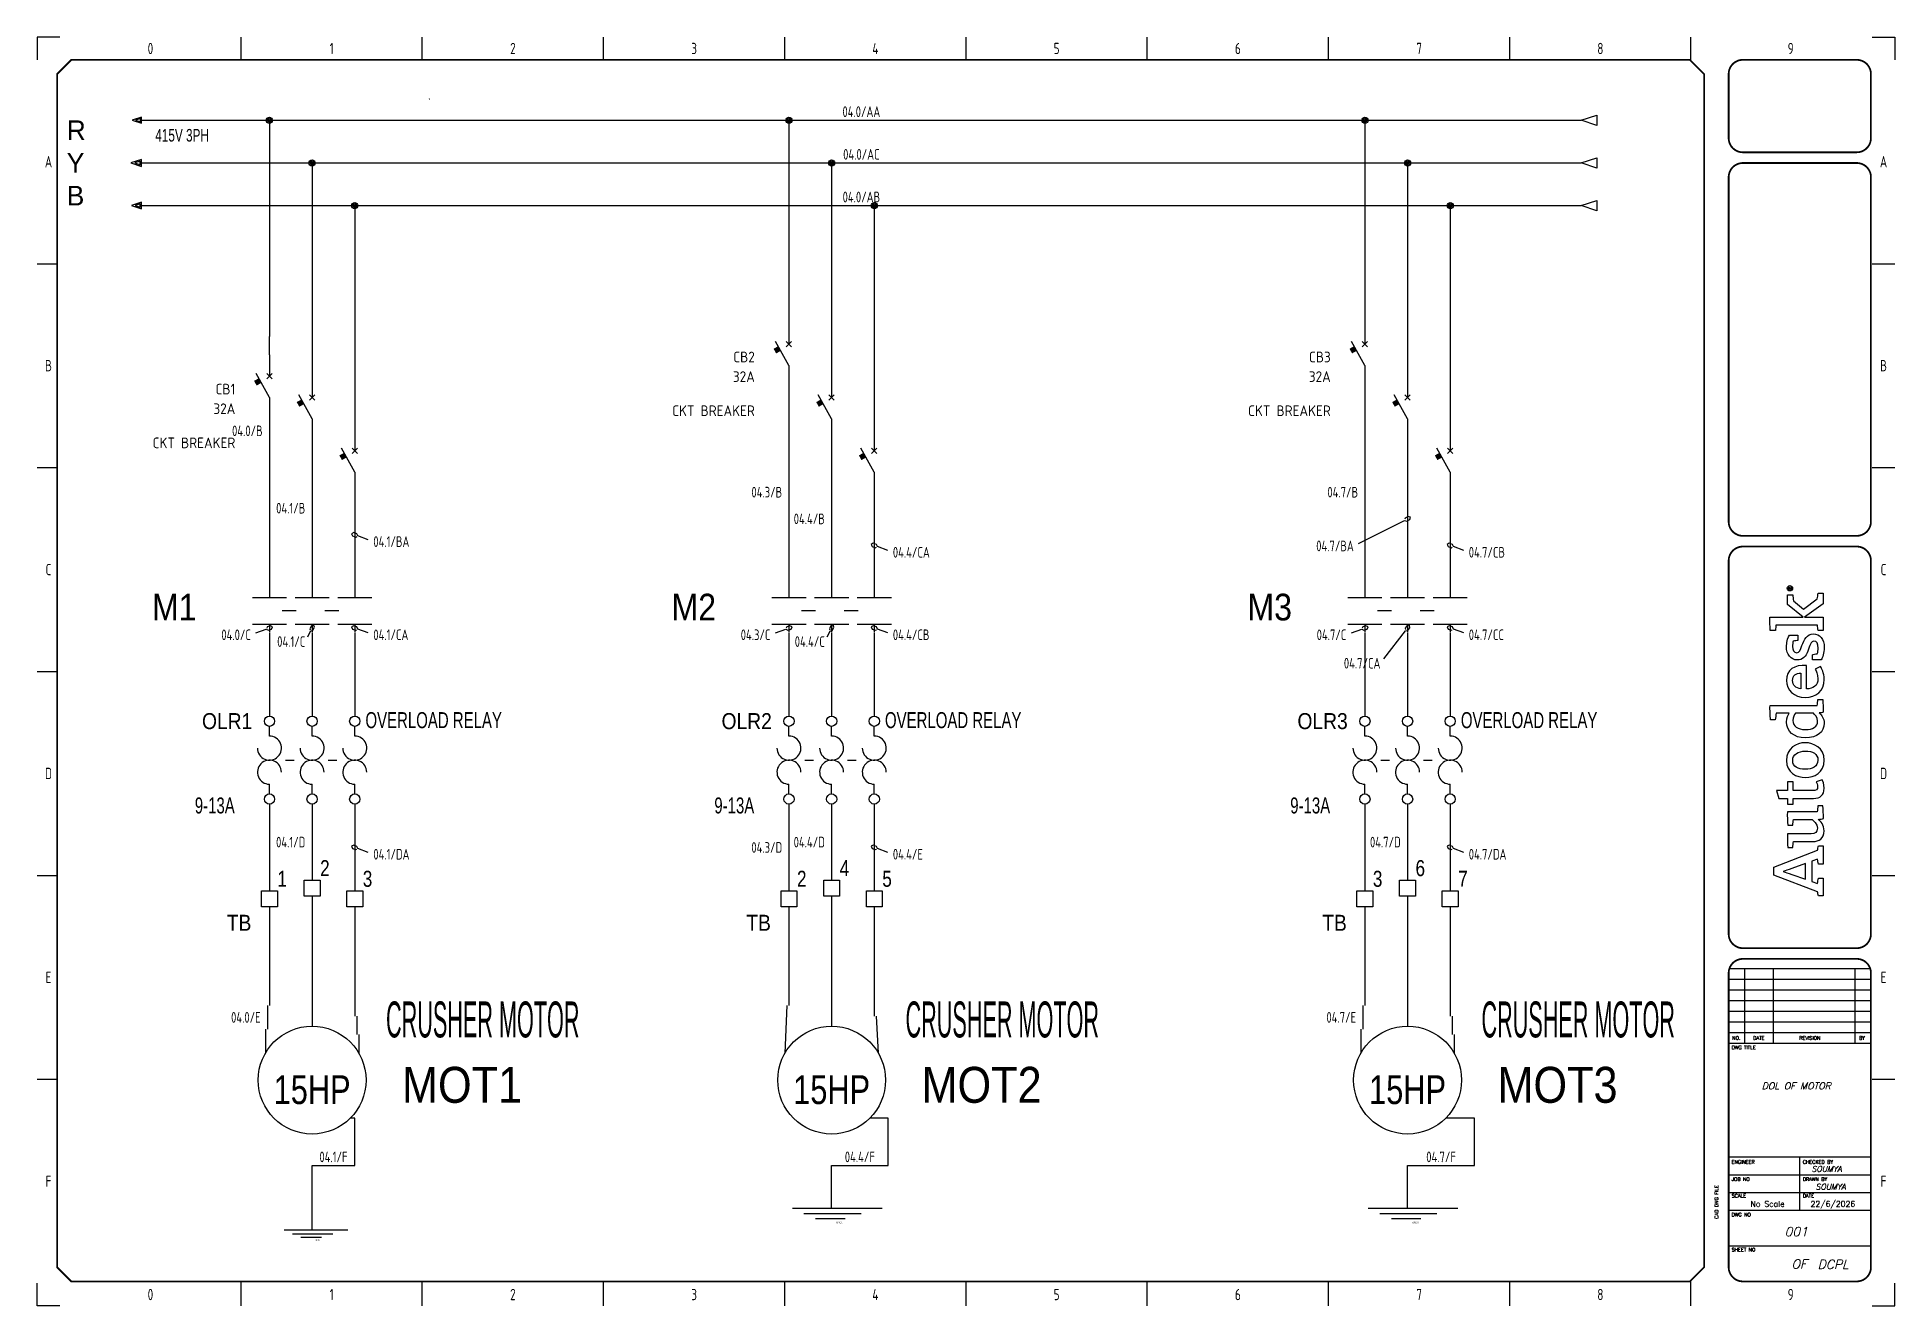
# Model space of a CAD drawing. Extents: x -7 to 429, y -3 to 294.
import ezdxf
from ezdxf.enums import TextEntityAlignment as Align

# ---------------------------------------------------------------- set-up
doc = ezdxf.new("R2010")
doc.units = 0
doc.header["$LTSCALE"] = 10
doc.linetypes.add('DASHED', pattern=[0.75, 0.5, -0.25])
for name, color, linetype in [('DESC', 7, 'Continuous'), ('LAYER_1', 160, 'Continuous'), ('LINK', 252, 'DASHED'), ('MISC', 4, 'Continuous'), ('RD_6_mm^', 5, 'Continuous'), ('SYMS', 7, 'Continuous'), ('TAGS', 4, 'Continuous'), ('TERMS', 3, 'Continuous'), ('TITLE', 7, 'Continuous'), ('Title blocks', 7, 'Continuous'), ('WH_2.5_mm^', 1, 'Continuous'), ('WIRENO', 3, 'Continuous'), ('WIRES', 2, 'Continuous'), ('WIRES1', 5, 'Continuous'), ('WIRES2', 1, 'Continuous')]:
    doc.layers.add(name, color=color, linetype=linetype)
doc.styles.add('ISO8', font='ISO8.shx', dxfattribs={"width": 0.8})
doc.styles.add('ITALIC', font='ITALIC')
doc.styles.add('SIMPLEX', font='simplex')
doc.styles.add('WD', font='txt')
doc.styles.add('WD_IEC', font='ISOCP2.shx', dxfattribs={"width": 0.9, "height": 4})

msp = doc.modelspace()

# ---------------------------------------------------------------- texts
at = {"insert": (0, 274.95), "char_height": 4.6, "attachment_point": 1}
msp.add_mtext_dynamic_manual_height_columns('R\\PY\\PB', width=23.0165, gutter_width=23.02, heights=[0], dxfattribs=at)

# ---------------------------------------------------------------- blocks, each defined once
blk = doc.blocks.new('AI9-BLK2')
at = {"layer": 'LAYER_1', "color": 7}
blk.add_circle((0, 0), 2.03, dxfattribs=at)
blk.add_open_spline([(1.7, 0), (1.7, -1), (1, -1.8), (0, -1.8), (-1, -1.8), (-1.7, -1), (-1.7, 0), (-1.7, 1), (-1, 1.8), (0, 1.8), (1, 1.8), (1.7, 1), (1.7, 0)], degree=3, knots=[0, 0, 0, 0, 1, 1, 1, 2, 2, 2, 3, 3, 3, 4, 4, 4, 4], dxfattribs=at)
blk = doc.blocks.new('AI9-BLK1')
at = {"layer": 'LAYER_1', "color": 7}
for points, knots in [([(0.7, -1.1), (0.7, -1.1), (0.2, -0.4), (0.2, -0.4), (0.1, -0.2), (0, -0.2), (-0.1, -0.1), (0.3, 0), (0.5, 0.2), (0.5, 0.5), (0.5, 0.8), (0.3, 1.1), (-0.2, 1.1), (-0.2, 1.1), (-0.8, 1.1), (-0.8, 1.1), (-0.8, 1.1), (-0.8, -1.1), (-0.8, -1.1), (-0.8, -1.1), (-0.5, -1.1), (-0.5, -1.1), (-0.5, -1.1), (-0.5, -0.1), (-0.5, -0.1), (-0.4, -0.1), (-0.3, -0.2), (-0.2, -0.3), (-0.2, -0.3), (0.3, -1.1), (0.3, -1.1), (0.3, -1.1), (0.7, -1.1), (0.7, -1.1)], [0, 0, 0, 0, 1, 1, 1, 2, 2, 2, 3, 3, 3, 4, 4, 4, 5, 5, 5, 6, 6, 6, 7, 7, 7, 8, 8, 8, 9, 9, 9, 10, 10, 10, 11, 11, 11, 11]), ([(0.2, 0.5), (0.2, 0.2), (-0.1, 0.1), (-0.3, 0.1), (-0.3, 0.1), (-0.5, 0.1), (-0.5, 0.1), (-0.5, 0.1), (-0.5, 0.8), (-0.5, 0.8), (-0.5, 0.8), (-0.2, 0.8), (-0.2, 0.8), (0.1, 0.8), (0.2, 0.7), (0.2, 0.5)], [0, 0, 0, 0, 1, 1, 1, 2, 2, 2, 3, 3, 3, 4, 4, 4, 5, 5, 5, 5])]:
    blk.add_open_spline(points, degree=3, knots=knots, dxfattribs=at)
blk = doc.blocks.new('LOGO')
for points, knots in [([(35.2, 4.3), (35.2, 4.3), (22.1, 38.1), (22.1, 38.1), (22.1, 38.1), (16.1, 38.1), (16.1, 38.1), (16.1, 38.1), (3.2, 4.3), (3.2, 4.3), (2.2, 4.2), (0.9, 4), (0, 3.7), (0, 3.7), (0, 0), (0, 0), (0, 0), (13.7, 0), (13.7, 0), (13.7, 0), (13.7, 3.7), (13.7, 3.7), (12.4, 4), (10.9, 4.3), (9.5, 4.4), (9.5, 4.4), (11.1, 8.8), (11.1, 8.8), (11.1, 8.8), (26.8, 8.8), (26.8, 8.8), (26.8, 8.8), (28.4, 4.3), (28.4, 4.3), (27, 4.2), (25.8, 4), (24.5, 3.7), (24.5, 3.7), (24.5, 0), (24.5, 0), (24.5, 0), (38.7, 0), (38.7, 0), (38.7, 0), (38.7, 3.7), (38.7, 3.7), (37.9, 3.9), (36, 4.3), (35.2, 4.3)], [0, 0, 0, 0, 1, 1, 1, 2, 2, 2, 3, 3, 3, 4, 4, 4, 5, 5, 5, 6, 6, 6, 7, 7, 7, 8, 8, 8, 9, 9, 9, 10, 10, 10, 11, 11, 11, 12, 12, 12, 13, 13, 13, 14, 14, 14, 15, 15, 15, 16, 16, 16, 16]), ([(12.8, 13.8), (12.8, 13.8), (16.6, 24.3), (16.6, 24.3), (17.8, 27.5), (18.2, 28.8), (18.8, 30.9), (18.8, 30.9), (18.9, 30.9), (18.9, 30.9), (19.6, 28.9), (20, 27.5), (21.1, 24.3), (21.1, 24.3), (24.9, 13.8), (24.9, 13.8), (24.9, 13.8), (12.8, 13.8), (12.8, 13.8)], [0, 0, 0, 0, 1, 1, 1, 2, 2, 2, 3, 3, 3, 4, 4, 4, 5, 5, 5, 6, 6, 6, 6]), ([(70.8, 23.1), (70.8, 23.1), (70.8, 27.7), (70.8, 27.7), (70.8, 27.7), (75.3, 27.7), (75.3, 27.7), (75.3, 27.7), (75.3, 34.3), (75.3, 34.3), (75.3, 34.3), (81.3, 36.2), (81.3, 36.2), (81.3, 36.2), (81.3, 27.7), (81.3, 27.7), (81.3, 27.7), (88, 27.7), (88, 27.7), (88, 27.7), (88, 23.1), (88, 23.1), (88, 23.1), (81.3, 23.1), (81.3, 23.1), (81.3, 23.1), (81.3, 8.4), (81.3, 8.4), (81.3, 5.6), (82.1, 4.3), (84.3, 4.3), (86, 4.3), (87.5, 5.1), (88, 5.5), (88, 5.5), (89.7, 0.9), (89.7, 0.9), (88.7, 0.3), (86.5, -0.7), (83.2, -0.7), (77.6, -0.7), (75.3, 2.4), (75.3, 7.4), (75.3, 7.4), (75.3, 23.1), (75.3, 23.1), (75.3, 23.1), (70.8, 23.1), (70.8, 23.1)], [0, 0, 0, 0, 1, 1, 1, 2, 2, 2, 3, 3, 3, 4, 4, 4, 5, 5, 5, 6, 6, 6, 7, 7, 7, 8, 8, 8, 9, 9, 9, 10, 10, 10, 11, 11, 11, 12, 12, 12, 13, 13, 13, 14, 14, 14, 15, 15, 15, 16, 16, 16, 16]), ([(147.1, 4.7), (147.1, 5.4), (147, 6.1), (147, 6.9), (147, 6.9), (147, 41.1), (147, 41.1), (143.4, 41.2), (139.3, 41), (136.1, 40.7), (136.1, 40.7), (136.1, 37), (136.1, 37), (137.7, 36.8), (139.6, 36.6), (141, 36.4), (141, 36.4), (141, 36.4), (141, 36.4), (141, 36.4), (141, 26.2), (141, 26.2), (140, 27.1), (138, 28.4), (134.3, 28.4), (127.3, 28.4), (122, 22.6), (122, 13.8), (122, 4.5), (126.6, -0.7), (133.4, -0.7), (137.1, -0.7), (139.6, 1.1), (141.3, 3.1), (141.3, 2.1), (141.6, 0.6), (141.8, 0), (145.2, -0.2), (148.7, 0.1), (151.7, 0.4), (151.7, 0.4), (151.7, 4.1), (151.7, 4.1), (150.2, 4.2), (148.4, 4.5), (147.1, 4.7)], [0, 0, 0, 0, 1, 1, 1, 2, 2, 2, 3, 3, 3, 4, 4, 4, 5, 5, 5, 6, 6, 6, 7, 7, 7, 8, 8, 8, 9, 9, 9, 10, 10, 10, 11, 11, 11, 12, 12, 12, 13, 13, 13, 14, 14, 14, 15, 15, 15, 15]), ([(229.4, 4.6), (229.4, 4.6), (221.5, 15.2), (221.5, 15.2), (221.5, 15.2), (228, 23), (228, 23), (229.4, 23.1), (231.3, 23.3), (232.4, 23.6), (232.4, 23.6), (232.4, 27.7), (232.4, 27.7), (232.4, 27.7), (225, 27.7), (225, 27.7), (225, 27.7), (215.2, 15.6), (215.2, 15.6), (215.2, 15.6), (215.2, 41.2), (215.2, 41.2), (211.8, 41.3), (208.2, 41.2), (205.1, 40.9), (205.1, 40.9), (205.1, 36.9), (205.1, 36.9), (206.5, 36.8), (208, 36.6), (209.1, 36.5), (209.1, 36.5), (209.1, 4.5), (209.1, 4.5), (207.8, 4.4), (206.3, 4.2), (205.1, 4), (205.1, 4), (205.1, 0), (205.1, 0), (205.1, 0), (215.2, 0), (215.2, 0), (215.2, 0), (215.2, 14.5), (215.2, 14.5), (215.2, 14.5), (225.6, 0), (225.6, 0), (225.6, 0), (233.7, 0), (233.7, 0), (233.7, 0), (233.7, 3.8), (233.7, 3.8), (232.2, 4.2), (230.6, 4.4), (229.4, 4.6)], [0, 0, 0, 0, 1, 1, 1, 2, 2, 2, 3, 3, 3, 4, 4, 4, 5, 5, 5, 6, 6, 6, 7, 7, 7, 8, 8, 8, 9, 9, 9, 10, 10, 10, 11, 11, 11, 12, 12, 12, 13, 13, 13, 14, 14, 14, 15, 15, 15, 16, 16, 16, 17, 17, 17, 18, 18, 18, 19, 19, 19, 19]), ([(59.7, -0.1), (59.5, 0.6), (59.2, 2.6), (59.1, 3.8), (57.8, 2), (54.9, -0.7), (50.2, -0.7), (44.2, -0.7), (42, 3.1), (42, 8.1), (42, 8.1), (42, 22.9), (42, 22.9), (40.6, 23.2), (38.8, 23.4), (37.3, 23.5), (37.3, 23.5), (37.3, 27.3), (37.3, 27.3), (40.3, 27.6), (44.4, 27.8), (48, 27.6), (48, 27.6), (48, 9.3), (48, 9.3), (48, 6.2), (49.1, 4.5), (52.3, 4.5), (55.8, 4.5), (58.4, 7.9), (59, 8.6), (59, 8.6), (59, 23), (59, 23), (57.8, 23.2), (56, 23.4), (54.6, 23.5), (54.6, 23.5), (54.6, 27.3), (54.6, 27.3), (57.6, 27.7), (61.5, 27.8), (65, 27.7), (65, 27.7), (65, 4.6), (65, 4.6), (66.3, 4.4), (68.1, 4.2), (69.6, 4.1), (69.6, 4.1), (69.6, 0.3), (69.6, 0.3), (66.7, 0), (63, -0.2), (59.7, -0.1)], [0, 0, 0, 0, 1, 1, 1, 2, 2, 2, 3, 3, 3, 4, 4, 4, 5, 5, 5, 6, 6, 6, 7, 7, 7, 8, 8, 8, 9, 9, 9, 10, 10, 10, 11, 11, 11, 12, 12, 12, 13, 13, 13, 14, 14, 14, 15, 15, 15, 16, 16, 16, 17, 17, 17, 18, 18, 18, 18]), ([(104.8, -0.7), (95.2, -0.7), (91.4, 7), (91.4, 13.8), (91.4, 20.6), (95.1, 28.4), (104.6, 28.4), (114.1, 28.4), (118.3, 20.8), (118.3, 14), (118.3, 7.2), (114.2, -0.7), (104.8, -0.7)], [0, 0, 0, 0, 1, 1, 1, 2, 2, 2, 3, 3, 3, 4, 4, 4, 4]), ([(104.5, 23.6), (99.6, 23.6), (97.8, 19.5), (97.8, 14), (97.8, 8.5), (99.9, 4.1), (104.8, 4.1), (109.8, 4.1), (111.8, 8.2), (111.8, 13.8), (111.8, 19.3), (109.5, 23.6), (104.5, 23.6)], [0, 0, 0, 0, 1, 1, 1, 2, 2, 2, 3, 3, 3, 4, 4, 4, 4]), ([(141, 7.6), (140.3, 6.7), (138.2, 4.3), (135, 4.3), (130.5, 4.3), (128.5, 8.1), (128.5, 13.8), (128.5, 19.6), (130.9, 23.5), (135.4, 23.5), (138.3, 23.5), (139.9, 22.3), (141, 21.3), (141, 21.3), (141, 7.6), (141, 7.6)], [0, 0, 0, 0, 1, 1, 1, 2, 2, 2, 3, 3, 3, 4, 4, 4, 5, 5, 5, 5]), ([(167.6, 4.1), (171.4, 4.1), (173.8, 5.5), (175, 6.2), (175, 6.2), (177.1, 2.1), (177.1, 2.1), (175.5, 1.1), (172.6, -0.7), (167.2, -0.7), (158.2, -0.7), (153.3, 5.5), (153.3, 14), (153.3, 22.5), (158.9, 28.4), (166.4, 28.4), (174.6, 28.4), (178.7, 22.5), (177.9, 12.9), (177.9, 12.9), (159.8, 12.9), (159.8, 12.9), (160, 7.9), (162.3, 4.1), (167.6, 4.1)], [0, 0, 0, 0, 1, 1, 1, 2, 2, 2, 3, 3, 3, 4, 4, 4, 5, 5, 5, 6, 6, 6, 7, 7, 7, 8, 8, 8, 8]), ([(172, 17.3), (171.9, 20.8), (170.4, 23.7), (166.3, 23.7), (162.6, 23.7), (160.6, 21.2), (159.9, 17.3), (159.9, 17.3), (172, 17.3), (172, 17.3)], [0, 0, 0, 0, 1, 1, 1, 2, 2, 2, 3, 3, 3, 3]), ([(193.3, 16.4), (190.2, 17.6), (187.8, 18.3), (187.8, 20.5), (187.8, 22.6), (189.9, 23.7), (192.6, 23.7), (194.1, 23.7), (195.6, 23.5), (196.8, 23.1), (196.9, 21.9), (197.1, 20.1), (197.3, 19.6), (197.3, 19.6), (201.3, 19.6), (201.3, 19.6), (201.3, 19.6), (201.3, 26.1), (201.3, 26.1), (200.2, 26.8), (197.1, 28.4), (192.4, 28.4), (186.5, 28.4), (182.2, 25), (182.2, 20.1), (182.2, 15.7), (184.9, 13.4), (189.1, 11.9), (193.4, 10.4), (196.7, 9.3), (196.7, 7.2), (196.7, 5.1), (195, 3.9), (191.4, 3.9), (189.9, 3.9), (188.1, 4.1), (187, 4.6), (186.9, 5.9), (186.6, 7.8), (186.3, 8.4), (186.3, 8.4), (182.3, 8.4), (182.3, 8.4), (182.3, 8.4), (182.3, 1.6), (182.3, 1.6), (182.3, 1.6), (182.3, 1.6), (182.3, 1.6), (184.1, 0.5), (187.5, -0.8), (191.8, -0.8), (198.3, -0.8), (202.4, 2.6), (202.4, 7.8), (202.4, 12.5), (197.8, 14.6), (193.3, 16.4)], [0, 0, 0, 0, 1, 1, 1, 2, 2, 2, 3, 3, 3, 4, 4, 4, 5, 5, 5, 6, 6, 6, 7, 7, 7, 8, 8, 8, 9, 9, 9, 10, 10, 10, 11, 11, 11, 12, 12, 12, 13, 13, 13, 14, 14, 14, 15, 15, 15, 16, 16, 16, 17, 17, 17, 18, 18, 18, 19, 19, 19, 19])]:
    blk.add_open_spline(points, degree=3, knots=knots)
for name, p in [('AI9-BLK2', (237.6, 25.7)), ('AI9-BLK1', (237.8, 25.7))]:
    blk.add_blockref(name, p)
blk = doc.blocks.new('Title_blocks_A3')
at = {"layer": 'TITLE'}
for p, q in [((372.89, 276.86), (372.89, 259.33)), ((378.32, 79.49), (409.72, 79.49)), ((381.85, 79.49), (381.85, 63)), ((388.13, 79.49), (388.13, 63)), ((406.19, 79.49), (406.19, 63)), ((378.32, 77.13), (409.72, 77.13)), ((378.32, 74.78), (409.72, 74.78)), ((378.32, 72.42), (409.72, 72.42)), ((378.32, 70.06), (409.72, 70.06)), ((378.32, 67.71), (409.72, 67.71)), ((378.32, 65.35), (409.72, 65.35)), ((378.32, 63), (409.72, 63)), ((372.89, 13.53), (372.89, 37.81)), ((378.32, 37.87), (409.72, 37.87)), ((394.02, 26.1), (394.02, 37.87)), ((378.32, 33.95), (409.72, 33.95)), ((378.32, 30.02), (409.72, 30.02)), ((378.32, 26.1), (409.72, 26.1)), ((378.32, 18.24), (409.72, 18.24))]:
    blk.add_line(p, q, dxfattribs=at)
at = {"layer": 'TITLE', "const_width": 0.392}
blk.add_lwpolyline([(372.89, 13.53), (372.89, 276.86), (369.75, 280), (12.53, 280), (9.39, 276.86), (9.39, 13.53), (12.53, 10.39), (369.75, 10.39)], close=True, dxfattribs=at)
for points in [[(381.46, 280, 0.414214), (378.32, 276.86, 0.414214)], [(409.72, 276.86, 0.414214), (406.58, 280, 0.414214)], [(378.32, 262.73, 0.414214), (381.46, 259.59, 0.414214)], [(406.58, 259.59, 0.414214), (409.72, 262.73, 0.414214)], [(381.46, 257.23, 0.414214), (378.32, 254.09, 0.414214)], [(409.72, 254.09, 0.414214), (406.58, 257.23, 0.414214)], [(378.32, 178.08, 0.414214), (381.46, 174.94, 0.414214)], [(406.58, 174.94, 0.414214), (409.72, 178.08, 0.414214)], [(381.46, 172.58, 0.414214), (378.32, 169.44, 0.414214)], [(409.72, 169.44, 0.414214), (406.58, 172.58, 0.414214)], [(378.32, 87.08, 0.414214), (381.46, 83.94, 0.414214)], [(406.58, 83.94, 0.414214), (409.72, 87.08, 0.414214)], [(381.46, 81.58, 0.414214), (378.32, 78.44, 0.414214)], [(409.72, 78.44, 0.414214), (406.58, 81.58, 0.414214)], [(378.32, 13.53, 0.414214), (381.46, 10.39, 0.414214)], [(406.58, 10.39, 0.414214), (409.72, 13.53, 0.414214)]]:
    blk.add_lwpolyline(points, format="xyb", dxfattribs=at)
for points in [[(406.58, 280), (381.46, 280)], [(378.32, 276.86), (378.32, 262.73)], [(409.72, 276.86), (409.72, 262.73)], [(406.58, 259.59), (381.46, 259.59)], [(378.32, 254.09), (378.32, 178.08)], [(406.58, 257.23), (381.46, 257.23)], [(409.72, 254.09), (409.72, 178.08)], [(381.46, 174.94), (406.58, 174.94)], [(381.46, 172.58), (406.58, 172.58)], [(381.46, 83.94), (406.58, 83.94)], [(378.32, 78.44), (378.32, 13.53)], [(381.46, 81.58), (406.58, 81.58)], [(409.72, 78.44), (409.72, 13.53)], [(381.46, 10.39), (406.58, 10.39)]]:
    blk.add_lwpolyline(points, dxfattribs=at)
at = {"layer": 'TITLE', "color": 7, "const_width": 0.392}
for points in [[(378.32, 169.44), (378.32, 87.08)], [(409.72, 169.44), (409.72, 87.08)]]:
    blk.add_lwpolyline(points, dxfattribs=at)
at = {"layer": 'Title blocks', "color": 7}
for p, q in [((50, 280), (50, 285)), ((90, 280), (90, 285)), ((130, 280), (130, 285)), ((170, 280), (170, 285)), ((250, 280), (250, 285)), ((290, 280), (290, 285)), ((330, 280), (330, 285)), ((370, 280), (370, 285)), ((5, 235), (9.39, 235)), ((410, 235), (415, 235)), ((5, 190), (9.39, 190)), ((410, 190), (415, 190)), ((5, 100), (9.39, 100)), ((410, 100), (415, 100)), ((5, 55), (9.39, 55)), ((410, 55), (415, 55)), ((50, 5), (50, 10.39)), ((90, 5), (90, 10.39)), ((130, 5), (130, 10.39)), ((170, 5), (170, 10.39)), ((250, 5), (250, 10.39)), ((290, 5), (290, 10.39)), ((330, 5), (330, 10.39)), ((370, 5), (370, 10.64))]:
    blk.add_line(p, q, dxfattribs=at)
at = {"layer": 'Title blocks', "color": 2}
for p, q in [((210, 280), (210, 285)), ((5, 145), (9.39, 145)), ((410, 145), (415, 145)), ((210, 5), (210, 10.39))]:
    blk.add_line(p, q, dxfattribs=at)
at = {"layer": 'Title blocks'}
for points in [[(10, 285), (5, 285), (5, 280)], [(410, 285), (415, 285), (415, 280)], [(10, 5), (5, 5), (5, 10)], [(410, 5), (415, 5), (415, 10)]]:
    blk.add_lwpolyline(points, dxfattribs=at)
at = {"xscale": 0.2857500000000073, "yscale": 0.2857500000000073, "zscale": 0.2857500000000073, "rotation": 90}
blk.add_blockref('LOGO', (399.19, 95.48), dxfattribs=at)
at = {"layer": 'TITLE', "color": 1, "style": 'SIMPLEX'}
for s, p in [('DWG TITLE', (378.97, 61.62)), ('ENGINEER', (378.97, 36.37)), ('CHECKED BY', (394.67, 36.37)), ('JOB NO', (378.97, 32.57)), ('DRAWN BY', (394.67, 32.57)), ('SCALE', (378.97, 28.91)), ('DATE', (394.67, 28.91)), ('DWG NO', (378.97, 24.72)), ('SHEET NO', (378.97, 17))]:
    blk.add_text(s, height=0.785, dxfattribs=at).set_placement(p)
at = {"layer": 'TITLE', "color": 1}
for s, height, style, p in [('NO.', 0.785, 'SIMPLEX', (380.02, 64.11)), ('DATE', 0.785, 'SIMPLEX', (384.99, 64.11)), ('REVISION', 0.785, 'SIMPLEX', (396.24, 64.11)), ('BY', 0.785, 'SIMPLEX', (407.76, 64.11)), ('OF', 2, 'ITALIC', (393.89, 14.25))]:
    blk.add_text(s, height=height, dxfattribs=dict(at, style=style)).set_placement(p, align=Align.MIDDLE)
at = {"layer": 'TITLE', "color": 1, "style": 'SIMPLEX'}
blk.add_text('CAD DWG FILE', height=0.7852, rotation=90, dxfattribs=at).set_placement((376.02, 24.2))
at = {"layer": 'TITLE', "color": 1, "style": 'ITALIC'}
for tag, height, p in [('TITLE#1', 1.5, (393.23, 52.79)), ('TITLE#2', 1.5, (393.23, 50.25)), ('TITLE#3', 1.5, (393.23, 47.71)), ('TITLE#4', 1.5, (393.23, 45.16)), ('DWG#', 2, (393.23, 20.38))]:
    blk.add_attdef(tag, text='', height=height, dxfattribs=at).set_placement(p, align=Align.CENTER)
at = {"layer": 'TITLE', "color": 1, "style": 'SIMPLEX'}
blk.add_attdef('CAD#', (376.32, 34.6), '', height=1.25, rotation=90, dxfattribs=at)
at = {"layer": 'TITLE', "color": 1}
for tag, p, height, style in [('ENGINEER', (381.68, 34.6), 1.25, 'ITALIC'), ('CHKDBY', (396.6, 34.6), 1.25, 'ITALIC'), ('JOB#', (384.53, 30.65), 1.25, 'SIMPLEX'), ('DRAWNBY', (397.48, 30.65), 1.25, 'ITALIC'), ('SCALE', (383.14, 26.88), 1.25, 'SIMPLEX'), ('DATE', (396.4, 26.88), 1.25, 'SIMPLEX'), ('SHTS', (397.95, 13.15), 2, 'ITALIC')]:
    blk.add_attdef(tag, p, '', height=height, dxfattribs=dict(at, style=style))
at = {"layer": 'TITLE', "color": 1, "style": 'ITALIC'}
blk.add_attdef('SH#', text='', height=2, dxfattribs=at).set_placement((389.77, 13.15), align=Align.RIGHT)
at = {"layer": 'TITLE', "color": 7, "flags": 9}
blk.add_attdef('WD_TB', (381.46, 10.39), '', height=1.57, dxfattribs=at)
at = {"layer": 'Title blocks', "style": 'ISO8', "width": 0.8}
for s, p in [('0', (30, 282.5)), ('1', (70, 282.5)), ('2', (110, 282.5)), ('3', (150, 282.5)), ('4', (190, 282.5)), ('5', (230, 282.5)), ('6', (270, 282.5)), ('7', (310, 282.5)), ('8', (350, 282.5)), ('9', (392, 282.5)), ('A', (7.5, 257.5)), ('A', (412.5, 257.5)), ('B', (7.5, 212.5)), ('B', (412.5, 212.5)), ('C', (7.5, 167.5)), ('C', (412.5, 167.5)), ('D', (7.5, 122.5)), ('D', (412.5, 122.5)), ('E', (7.5, 77.5)), ('E', (412.5, 77.5)), ('F', (7.5, 32.5)), ('F', (412.5, 32.5)), ('0', (30, 7.5)), ('1', (70, 7.5)), ('2', (110, 7.5)), ('3', (150, 7.5)), ('4', (190, 7.5)), ('5', (230, 7.5)), ('6', (270, 7.5)), ('7', (310, 7.5)), ('8', (350, 7.5)), ('9', (392, 7.5))]:
    blk.add_text(s, height=2.5, dxfattribs=at).set_placement(p, align=Align.MIDDLE)
blk = doc.blocks.new('WDDOT')
for radius in [0.72, 0.449, 0.223]:
    blk.add_circle((0, 0), radius)
blk = doc.blocks.new('VCB1')
for p, q in [((0, 7.5), (0, 2.5)), ((0, -2.5), (-3.12, 3.12)), ((0.62, 1.88), (-0.62, 3.12)), ((-0.62, 1.88), (0.62, 3.12)), ((0, -2.5), (0, -7.5))]:
    blk.add_line(p, q)
blk.add_solid([(-2.52, 2.03), (-3.61, 1.43), (-1.91, 0.94), (-3.01, 0.33)])
at = {"style": 'WD_IEC'}
for tag, p in [('INST', (-8, 5.25)), ('TAG1', (-8, -1.75)), ('LOC', (-8, 1.75)), ('RATING1', (-8, -6.35)), ('DESC1', (-8, -14.35)), ('DESC2', (-8, -17.85)), ('DESC3', (-8, -21.35))]:
    blk.add_attdef(tag, text='', height=2.5, dxfattribs=at).set_placement(p, align=Align.RIGHT)
blk.add_attdef('TERM01', text='', height=2, rotation=90, dxfattribs=at).set_placement((-1, 7.5), align=Align.RIGHT)
at = {"style": 'WD_IEC', "flags": 1}
for tag, p, height in [('X2TERM01', (0, 7.5), 0.32), ('MFG', (2.75, 6.5), 1.5), ('CAT', (2.75, 4), 1.5), ('X4LINK', (-2, 0), 0.32), ('X1LINK', (-0.5, 0), 0.32), ('X8TERM02', (0, -7.5), 0.32), ('ASSYCODE', (1, -9), 1), ('FAMILY', (1, -10.5), 1), ('CATDESC', (1, -12), 1), ('CONTACT', (1, -13.5), 1)]:
    blk.add_attdef(tag, p, '', height=height, dxfattribs=at)
at = {"style": 'WD_IEC'}
blk.add_attdef('TERM02', (-1, -7.5), '', height=2, rotation=90, dxfattribs=at)
at = {"lineweight": 15, "style": 'WD_IEC'}
blk.add_attdef('XREF', text='', height=2.5, dxfattribs=at).set_placement((-8, -10.35), align=Align.RIGHT)
blk = doc.blocks.new('VMS21')
for p, q in [((-0.08, 0.0625), (0.08, 0.0625)), ((-0.08, -0.0625), (0.08, -0.0625))]:
    blk.add_line(p, q)
at = {"style": 'WD'}
for tag, width, p in [('INST', 0.7, (-0.3438, 0.3125)), ('LOC', 0.7, (-0.3438, 0.125)), ('TAG2', 0.9, (-0.3418, -0.045)), ('XREF', 0.7, (-0.34, -0.2188)), ('DESC1', 0.7, (-0.34, -0.4062)), ('DESC2', 0.7, (-0.34, -0.5938)), ('DESC3', 0.7, (-0.34, -0.7812))]:
    blk.add_attdef(tag, text='', height=0.125, dxfattribs=dict(at, width=width)).set_placement(p, align=Align.RIGHT)
at = {"style": 'WD', "width": 0.9, "flags": 8}
blk.add_attdef('TERM01', text='', height=0.125, dxfattribs=at).set_placement((-0.0312, 0.125), align=Align.RIGHT)
at = {"style": 'WD'}
for tag, p, height, flags in [('FAMILY', (-0.1808, 0.0031), 0.01, 9), ('X2TERM01', (0, 0.0625), 0.0125, 1), ('CONTACT', (-0.1808, -0.0135), 0.01, 1), ('X8TERM02', (0, -0.0625), 0.0125, 1)]:
    blk.add_attdef(tag, p, '', height=height, dxfattribs=dict(at, flags=flags))
for tag, p in [('X4LINK', (-0.1406, 0)), ('X1LINK', (0.125, 0))]:
    blk.add_attdef(tag, p, '', height=0.01, dxfattribs=at)
at = {"style": 'WD', "width": 0.9, "flags": 8}
blk.add_attdef('TERM02', text='', height=0.125, dxfattribs=at).set_placement((-0.0312, -0.125), align=Align.TOP_RIGHT)
blk = doc.blocks.new('VOL1')
for p, q in [((0, 0.188), (0, 0.264)), ((0, -0.264), (0, -0.188))]:
    blk.add_line(p, q)
at = {"linetype": 'Continuous'}
for centre in [(0, 0.304), (0, -0.304)]:
    blk.add_circle(centre, 0.04, dxfattribs=at)
for centre, start, end in [((0, 0.094), 180, 90.001), ((0, -0.094), 0.001, 270.002)]:
    blk.add_arc(centre, 0.0938, start, end)
at = {"linetype": 'Continuous', "style": 'WD', "flags": 8}
blk.add_attdef('TERM01', text='', height=0.125, dxfattribs=at).set_placement((-0.055, 0.363), align=Align.RIGHT)
at = {"style": 'WD'}
for tag, p, width in [('INST', (0.219, 0.39), 0.7), ('LOC', (0.219, 0.221), 0.7), ('TAG1', (0.127, 0.064), 0.9), ('DESC1', (0.129, -0.092), 0.7), ('DESC2', (0.129, -0.248), 0.7), ('RATING1', (0.156, -0.404), 0.7)]:
    blk.add_attdef(tag, p, '', height=0.125, dxfattribs=dict(at, width=width))
at = {"color": 7, "style": 'WD', "flags": 1}
for tag, p in [('X2TERM01', (0, 0.344)), ('X8TERM02', (0, -0.344))]:
    blk.add_attdef(tag, p, '', height=0.0125, dxfattribs=at)
at = {"color": 7, "style": 'WD'}
for tag, p in [('X4LINK', (-0.141, 0)), ('X1LINK', (0.125, 0))]:
    blk.add_attdef(tag, p, '', height=0.01, dxfattribs=at)
at = {"style": 'WD', "flags": 9}
blk.add_attdef('FAMILY', (-0.216, -0.158), '', height=0.01, rotation=90, dxfattribs=at)
at = {"linetype": 'Continuous', "style": 'WD', "flags": 9}
for tag, p in [('CAT', (-0.172, -0.133)), ('MFG', (-0.153, -0.135)), ('ASSYCODE', (-0.127, -0.144))]:
    blk.add_attdef(tag, text='', height=0.01, rotation=90, dxfattribs=at).set_placement(p, align=Align.CENTER)
at = {"linetype": 'Continuous', "style": 'WD', "flags": 8}
blk.add_attdef('TERM02', text='', height=0.125, dxfattribs=at).set_placement((-0.041, -0.37), align=Align.TOP_RIGHT)
blk = doc.blocks.new('VOL2')
for p, q in [((0, 0.188), (0, 0.264)), ((0, -0.264), (0, -0.188))]:
    blk.add_line(p, q)
at = {"linetype": 'Continuous'}
for centre in [(0, 0.304), (0, -0.304)]:
    blk.add_circle(centre, 0.04, dxfattribs=at)
for centre, start, end in [((0, 0.094), 180, 90.001), ((0, -0.094), 0.001, 270.002)]:
    blk.add_arc(centre, 0.0938, start, end)
at = {"linetype": 'Continuous', "style": 'WD', "flags": 8}
blk.add_attdef('TERM01', text='', height=0.125, dxfattribs=at).set_placement((-0.055, 0.363), align=Align.RIGHT)
at = {"style": 'WD'}
for tag, p, width in [('INST', (0.188, 0.359), 0.7), ('LOC', (0.188, 0.189), 0.7), ('TAG2', (0.127, 0.033), 0.9), ('DESC1', (0.129, -0.123), 0.7), ('DESC2', (0.129, -0.279), 0.7)]:
    blk.add_attdef(tag, p, '', height=0.125, dxfattribs=dict(at, width=width))
at = {"color": 7, "style": 'WD', "flags": 1}
for tag, p in [('X2TERM01', (0, 0.344)), ('X8TERM02', (0, -0.344))]:
    blk.add_attdef(tag, p, '', height=0.0125, dxfattribs=at)
at = {"color": 7, "style": 'WD'}
for tag, p in [('X4LINK', (-0.141, 0)), ('X1LINK', (0.125, 0))]:
    blk.add_attdef(tag, p, '', height=0.01, dxfattribs=at)
at = {"style": 'WD', "flags": 9}
blk.add_attdef('FAMILY', (-0.216, -0.158), '', height=0.01, rotation=90, dxfattribs=at)
at = {"linetype": 'Continuous', "style": 'WD', "flags": 8}
blk.add_attdef('TERM02', text='', height=0.125, dxfattribs=at).set_placement((-0.041, -0.37), align=Align.TOP_RIGHT)
blk = doc.blocks.new('VT0001')
for p, q in [((-0.062, 0.062), (0.062, 0.062)), ((-0.062, -0.062), (-0.062, 0.062)), ((0.062, 0.062), (0.062, -0.062)), ((0.062, -0.062), (-0.062, -0.062))]:
    blk.add_line(p, q)
at = {"style": 'WD'}
for tag, p, width in [('INST', (0.062, 0.42), 0.7), ('LOC', (0.062, 0.25), 0.7), ('DESC1', (0.05, -0.385), 0.8)]:
    blk.add_attdef(tag, p, '', height=0.125, dxfattribs=dict(at, width=width))
at = {"linetype": 'Continuous', "style": 'WD'}
for tag, p, height, width, flags in [('TERM01', (0.062, 0.094), 0.125, 0.8, 8), ('TAGSTRIP', (0.05, -0.229), 0.125, 0.9, 8), ('DESC2', (0.05, -0.541), 0.125, 0.8, 8), ('CAT', (0.213, -0.406), 0.109, 0.8, 1), ('DESC3', (0.05, -0.698), 0.125, 0.8, 8)]:
    blk.add_attdef(tag, p, '', height=height, dxfattribs=dict(at, width=width, flags=flags))
at = {"style": 'WD', "flags": 1}
for tag, p, height in [('X4TERM01', (-0.062, 0), 0.0125), ('X4TERMDESC01', (-0.055, -0.023), 0.025), ('X2TERMDESC01', (-0.006, 0.029), 0.025), ('X2TERM01', (0, 0.062), 0.0125), ('STRIPSEQ', (0, 0), 0.00125), ('X2PIN01', (0.033, 0.084), 0.0125), ('X1TERMDESC01', (0.039, 0.007), 0.025), ('X1TERM01', (0.062, 0), 0.0125), ('X1PIN01', (0.087, 0.016), 0.0125), ('X4PIN01', (-0.114, -0.038), 0.0125), ('LINKTERM', (0, -0.002), 0.00125), ('X8TERM01', (0, -0.062), 0.0125), ('X8TERMDESC01', (0, -0.054), 0.025), ('X8PIN01', (0.026, -0.096), 0.0125)]:
    blk.add_attdef(tag, p, '', height=height, dxfattribs=at)
at = {"style": 'WD', "width": 0.7, "flags": 1}
blk.add_attdef('ASSYCODE', (0.062, -0.281), '', height=0.01, dxfattribs=at)
at = {"linetype": 'Continuous', "style": 'WD', "width": 0.8, "flags": 1}
blk.add_attdef('MFG', text='', height=0.109, dxfattribs=at).set_placement((0.088, -0.406), align=Align.RIGHT)
blk = doc.blocks.new('VMO13')
blk.add_circle((0, 0), 0.1875)
at = {"style": 'WD'}
for tag, p, width in [('INST', (0.318, 0.2634), 0.7), ('LOC', (0.318, 0.0937), 0.7), ('TAG1', (0.3125, -0.0789), 0.9)]:
    blk.add_attdef(tag, p, '', height=0.125, dxfattribs=dict(at, width=width))
at = {"style": 'WD', "flags": 1}
for tag, p in [('X2TERM02', (0, 0.1875)), ('X0TERM03', (-0.1624, 0.0937)), ('X0TERM01', (0.1624, 0.0937)), ('X0TERM04', (0.1326, -0.1326))]:
    blk.add_attdef(tag, p, '', height=0.0125, dxfattribs=at)
at = {"linetype": 'Continuous', "style": 'WD', "flags": 9}
blk.add_attdef('ASSYCODE', text='', height=0.01, dxfattribs=at).set_placement((0, 0.125), align=Align.CENTER)
at = {"style": 'WD', "flags": 9}
blk.add_attdef('FAMILY', text='', height=0.01, dxfattribs=at).set_placement((-0.0053, 0.1698), align=Align.CENTER)
at = {"linetype": 'Continuous', "style": 'WD', "flags": 1}
for tag, p in [('MFG', (0, 0.1404)), ('CAT', (0, 0.1593))]:
    blk.add_attdef(tag, text='', height=0.01, dxfattribs=at).set_placement(p, align=Align.MIDDLE)
at = {"style": 'WD'}
for tag, height, width, p in [('RATING1', 0.1, 0.8, (0, 0)), ('DESC1', 0.125, 0.9, (0.001, -0.5493)), ('DESC2', 0.125, 0.9, (0.001, -0.7055)), ('DESC3', 0.125, 0.9, (0.001, -0.8618)), ('RATING3', 0.125, 0.8, (0.001, -1.018)), ('RATING4', 0.125, 0.8, (0.001, -1.1743)), ('WDTAGALT', 0.125, 0.7, (0, -1.3437))]:
    blk.add_attdef(tag, text='', height=height, dxfattribs=dict(at, width=width)).set_placement(p, align=Align.CENTER)
at = {"style": 'WD', "width": 0.8}
blk.add_attdef('RATING2', text='', height=0.1, dxfattribs=at).set_placement((0, -0.0312), align=Align.TOP_CENTER)
blk = doc.blocks.new('HA1X1')
for p, q in [((-0.09375, 0.03125), (0, 0)), ((0, 0), (-0.09375, -0.03125))]:
    blk.add_line(p, q)
at = {"style": 'WD', "flags": 1}
blk.add_attdef('X4TERM01', (0, 0), '', height=0.01, dxfattribs=at)
at = {"style": 'WD', "width": 0.9}
blk.add_attdef('DESC1', (0.1, 0.0406), '', height=0.125, dxfattribs=at)
blk.add_attdef('DESC2', text='', height=0.125, dxfattribs=at).set_placement((0.1, -0.025), align=Align.TOP_LEFT)
blk = doc.blocks.new('GND_002')
for p, q in [((0, -2.3), (0, 0)), ((-2.98, -2.3), (3.83, -2.3)), ((-2.1, -2.71), (2.23, -2.71)), ((-1.22, -3.08), (1.02, -3.08))]:
    blk.add_line(p, q)
at = {"style": 'WD', "width": 0.8}
blk.add_attdef('TERM01', text='', height=0.125, dxfattribs=at).set_placement((-0.04, 0.01), align=Align.RIGHT)
at = {"style": 'WD', "flags": 1}
blk.add_attdef('X2TERM01', (0, 0), '', height=0.005, dxfattribs=at)
at = {"style": 'WD'}
blk.add_attdef('TAG1', text='', height=0.125, dxfattribs=at).set_placement((0.59, -3.45), align=Align.CENTER)
blk = doc.blocks.new('WD_WNH')
at = {"linetype": 'Continuous', "style": 'WD_IEC', "width": 0.8}
blk.add_attdef('WIRENO', text='', height=2.5, dxfattribs=at).set_placement((0, 0.75), align=Align.CENTER)
at = {"style": 'WD_IEC', "flags": 1}
for tag, p in [('W08USER', (0, 0.375)), ('W04USER', (0, 0.875)), ('W05USER', (0, 0.75)), ('W09USER', (0, 0.25)), ('W03USER', (0, 1)), ('W06USER', (0, 0.625)), ('W07USER', (0, 0.5)), ('W02USER', (0, 1.125)), ('W01USER', (0, 1.25)), ('W10USER', (0, 0.125))]:
    blk.add_attdef(tag, text='', height=0.08, dxfattribs=at).set_placement(p, align=Align.CENTER)
blk = doc.blocks.new('WD_WNV')
at = {"linetype": 'Continuous', "style": 'WD_IEC', "width": 0.8}
blk.add_attdef('WIRENO', text='', height=2.5, dxfattribs=at).set_placement((-1.6, 0), align=Align.MIDDLE_RIGHT)
at = {"style": 'WD_IEC', "flags": 1}
for tag, p in [('W08USER', (-1, 0.375)), ('W04USER', (-1, 0.875)), ('W05USER', (-1, 0.75)), ('W09USER', (-1, 0.25)), ('W03USER', (-1, 1)), ('W06USER', (-1, 0.625)), ('W07USER', (-1, 0.5)), ('W02USER', (-1, 1.125)), ('W01USER', (-1, 1.25)), ('W10USER', (-1, 0.125))]:
    blk.add_attdef(tag, text='', height=0.08, dxfattribs=at).set_placement(p, align=Align.CENTER)
blk = doc.blocks.new('HA1S3')
for points in [[(0, 0), (0, 0.031), (-0.094, 0), (0, -0.031), (0, 0)], [(-0.011, -0.016), (-0.011, 0.016), (-0.058, 0), (-0.011, -0.016)]]:
    blk.add_lwpolyline(points)
at = {"style": 'WD', "width": 0.8, "flags": 8}
blk.add_attdef('WIRENO', text='', height=0.125, dxfattribs=at).set_placement((0, 0.087), align=Align.RIGHT)
at = {"style": 'WD', "flags": 1}
blk.add_attdef('SIGCODE', text='', height=0.01, dxfattribs=at).set_placement((-0.02, 0.047), align=Align.RIGHT)
blk.add_attdef('X1TERM01', (0, 0), '', height=0.01, dxfattribs=at)
at = {"style": 'WD', "width": 0.7}
for tag, p in [('XREF', (0, -0.181)), ('DESC1', (0, -0.356))]:
    blk.add_attdef(tag, text='', height=0.125, dxfattribs=at).set_placement(p, align=Align.RIGHT)
blk = doc.blocks.new('HA1D1')
blk.add_lwpolyline([(0.094, 0), (0.094, -0.031), (0, 0), (0.094, 0.031), (0.094, 0)])
at = {"style": 'WD', "width": 0.8, "flags": 8}
blk.add_attdef('WIRENO', (0, 0.094), '', height=0.125, dxfattribs=at)
at = {"style": 'WD', "flags": 1}
for tag, p in [('SIGCODE', (-0.02, 0.047)), ('X4TERM01', (0, 0))]:
    blk.add_attdef(tag, p, '', height=0.01, dxfattribs=at)
at = {"style": 'WD', "width": 0.7}
for tag, p in [('XREF', (0, -0.188)), ('DESC1', (0, -0.375))]:
    blk.add_attdef(tag, p, '', height=0.125, dxfattribs=at)

# ---------------------------------------------------------------- linework, layer by layer
at = {"layer": 'LINK'}
for points in [[(53.75, 160), (50.47, 160)], [(63.75, 160), (60.47, 160)], [(175.53, 160), (172.25, 160)], [(185.53, 160), (182.25, 160)], [(310.53, 160), (307.25, 160)], [(320.53, 160), (317.25, 160)], [(51.25, 125), (53.28, 125)], [(61.25, 125), (63.28, 125)], [(173.03, 125), (175.06, 125)], [(183.03, 125), (185.06, 125)], [(308.03, 125), (310.06, 125)], [(318.03, 125), (320.06, 125)]]:
    msp.add_lwpolyline(points, dxfattribs=at)
at = {"layer": 'RD_6_mm^'}
for p, q in [((189.28, 187.5), (189.28, 163.12)), ((324.28, 187.5), (324.28, 163.12)), ((67.5, 156.88), (67.5, 155.06)), ((189.28, 156.88), (189.28, 155.06)), ((324.28, 156.88), (324.28, 155.06)), ((67.5, 154.94), (67.5, 135.31)), ((189.28, 154.94), (189.28, 135.31)), ((324.28, 154.94), (324.28, 135.31)), ((67.5, 114.69), (67.5, 94.38)), ((189.28, 114.69), (189.28, 94.38)), ((324.28, 114.69), (324.28, 94.38)), ((67.5, 90.62), (67.5, 65)), ((189.28, 90.62), (189.28, 65)), ((324.28, 90.62), (324.28, 65)), ((67.97, 65), (67.97, 60.66)), ((189.75, 65), (190.22, 56.32)), ((324.75, 65), (324.75, 60.66)), ((68.44, 60.66), (68.44, 56.32)), ((325.22, 60.66), (325.22, 56.32))]:
    msp.add_line(p, q, dxfattribs=at)
at = {"layer": 'WH_2.5_mm^'}
for p, q in [((169.28, 212.5), (169.28, 163.12)), ((304.28, 212.5), (304.28, 163.12)), ((47.5, 156.88), (47.5, 155.06)), ((169.28, 156.88), (169.28, 155.06)), ((304.28, 156.88), (304.28, 155.06)), ((47.5, 154.94), (47.5, 135.31)), ((169.28, 154.94), (169.28, 135.31)), ((304.28, 154.94), (304.28, 135.31)), ((47.5, 114.69), (47.5, 94.38)), ((169.28, 114.69), (169.28, 94.38)), ((304.28, 114.69), (304.28, 94.38)), ((47.5, 90.62), (47.5, 67.5)), ((169.28, 90.62), (169.28, 67.5)), ((304.28, 90.62), (304.28, 67.5)), ((47.03, 67.5), (47.03, 61.91)), ((168.81, 67.5), (168.34, 56.32)), ((303.81, 67.5), (303.81, 61.91)), ((46.56, 61.91), (46.56, 56.32)), ((303.34, 61.91), (303.34, 56.32))]:
    msp.add_line(p, q, dxfattribs=at)
at = {"layer": 'WIRENO'}
for points in [[(302.82, 175.78), (313.57, 181.21), (314.1, 181.03), (314.81, 181.39), (314.99, 181.92), (314.46, 182.1), (313.75, 181.74), (313.66, 181.47)], [(70.66, 176.66), (68.25, 177.54), (68.01, 178.05), (67.26, 178.32), (66.75, 178.08), (66.99, 177.58), (67.74, 177.3), (67.99, 177.42)], [(192.44, 174.16), (190.03, 175.04), (189.79, 175.55), (189.04, 175.82), (188.53, 175.58), (188.77, 175.08), (189.52, 174.8), (189.77, 174.92)], [(327.44, 174.16), (325.03, 175.04), (324.79, 175.55), (324.04, 175.82), (323.53, 175.58), (323.77, 175.08), (324.52, 174.8), (324.77, 174.92)], [(44.34, 154.82), (46.75, 155.7), (47.26, 155.46), (48.01, 155.73), (48.25, 156.24), (47.74, 156.48), (46.99, 156.21), (46.87, 155.95)], [(56.47, 153.93), (57.14, 155.26), (57.68, 155.44), (58.03, 156.14), (57.86, 156.68), (57.32, 156.5), (56.97, 155.79), (57.05, 155.53)], [(70.66, 154.82), (68.25, 155.7), (68.01, 156.21), (67.26, 156.48), (66.75, 156.24), (66.99, 155.73), (67.74, 155.46), (67.99, 155.58)], [(166.12, 154.82), (168.53, 155.7), (169.04, 155.46), (169.79, 155.73), (170.03, 156.24), (169.52, 156.48), (168.77, 156.21), (168.65, 155.95)], [(178.25, 153.93), (178.92, 155.26), (179.46, 155.44), (179.81, 156.14), (179.64, 156.68), (179.1, 156.5), (178.75, 155.79), (178.83, 155.53)], [(192.44, 154.82), (190.03, 155.7), (189.79, 156.21), (189.04, 156.48), (188.53, 156.24), (188.77, 155.73), (189.52, 155.46), (189.77, 155.58)], [(301.12, 154.82), (303.53, 155.7), (304.04, 155.46), (304.79, 155.73), (305.03, 156.24), (304.52, 156.48), (303.77, 156.21), (303.65, 155.95)], [(308.69, 148.73), (313.8, 155.34), (314.35, 155.41), (314.84, 156.04), (314.76, 156.6), (314.21, 156.53), (313.72, 155.9), (313.76, 155.62)], [(327.44, 154.82), (325.03, 155.7), (324.79, 156.21), (324.04, 156.48), (323.53, 156.24), (323.77, 155.73), (324.52, 155.46), (324.77, 155.58)], [(70.66, 103.38), (68.25, 104.26), (68.01, 104.77), (67.26, 105.04), (66.75, 104.8), (66.99, 104.29), (67.74, 104.02), (67.99, 104.14)], [(192.44, 103.38), (190.03, 104.26), (189.79, 104.77), (189.04, 105.04), (188.53, 104.8), (188.77, 104.29), (189.52, 104.02), (189.77, 104.14)], [(327.44, 103.38), (325.03, 104.26), (324.79, 104.77), (324.04, 105.04), (323.53, 104.8), (323.77, 104.29), (324.52, 104.02), (324.77, 104.14)]]:
    msp.add_lwpolyline(points, dxfattribs=at)
at = {"layer": 'WIRES'}
for p, q in [((17.5, 265), (355, 265)), ((57.5, 265), (57.5, 215)), ((179.28, 265), (179.28, 215)), ((314.28, 265), (314.28, 215)), ((57.5, 200), (57.5, 163.12)), ((179.28, 200), (179.28, 163.12)), ((314.28, 200), (314.28, 163.12)), ((57.5, 156.88), (57.5, 155.06)), ((179.28, 156.88), (179.28, 155.06)), ((314.28, 156.88), (314.28, 155.06)), ((57.5, 154.94), (57.5, 135.31)), ((179.28, 154.94), (179.28, 135.31)), ((314.28, 154.94), (314.28, 135.31)), ((57.5, 114.69), (57.5, 96.88)), ((179.28, 114.69), (179.28, 96.88)), ((314.28, 114.69), (314.28, 96.88)), ((57.5, 93.12), (57.5, 65)), ((179.28, 93.12), (179.28, 62.64)), ((314.28, 93.12), (314.28, 65)), ((57.5, 65), (57.5, 63.82)), ((57.5, 63.82), (57.5, 62.64)), ((314.28, 65), (314.28, 63.82)), ((314.28, 63.82), (314.28, 62.64))]:
    msp.add_line(p, q, dxfattribs=at)
at = {"layer": 'WIRES1'}
for p, q in [((17.5, 255), (355, 255)), ((67.5, 255), (67.5, 202.5)), ((189.28, 255), (189.28, 202.5)), ((324.28, 255), (324.28, 202.5)), ((67.5, 187.5), (67.5, 163.12))]:
    msp.add_line(p, q, dxfattribs=at)
at = {"layer": 'WIRES2'}
for p, q in [((17.5, 275), (355, 275)), ((47.5, 275), (47.5, 224.28)), ((169.28, 275), (169.28, 227.5)), ((304.28, 275), (304.28, 227.5)), ((47.5, 219.97), (47.5, 224.28)), ((47.5, 204.97), (47.5, 195.72)), ((47.5, 195.72), (47.5, 163.12)), ((67.5, 41.06), (66.44, 41.06)), ((67.5, 30), (67.5, 41.06)), ((192.5, 41.06), (188.22, 41.06)), ((192.5, 30), (192.5, 41.06)), ((330, 41.06), (323.22, 41.06)), ((330, 30), (330, 41.06)), ((57.5, 19.93), (57.5, 30)), ((57.5, 30), (67.5, 30)), ((179.28, 27.09), (179.28, 30)), ((179.28, 30), (192.5, 30)), ((314.28, 27.09), (314.28, 30)), ((314.28, 30), (330, 30))]:
    msp.add_line(p, q, dxfattribs=at)

# ---------------------------------------------------------------- block references
at = {"layer": 'SYMS', "xscale": 1.062096408283073, "yscale": 1.062096408283073, "zscale": 1.062096408283073}
msp.add_blockref('Title_blocks_A3', (-12.26, -8.23), dxfattribs=at).add_auto_attribs({'TITLE#1': 'DOL OF MOTOR', 'DATE': '22/6/2026', 'SCALE': 'No Scale', 'CHKDBY': 'SOUMYA', 'DRAWNBY': 'SOUMYA', 'DWG#': '001', 'SHTS': 'DCPL'})
at = {"layer": 'SYMS'}
for name, p in [('HA1X1', (85, 280)), ('WDDOT', (47.5, 275)), ('WDDOT', (169.28, 275)), ('WDDOT', (304.28, 275)), ('WDDOT', (57.5, 265)), ('WDDOT', (179.28, 265)), ('WDDOT', (314.28, 265)), ('WDDOT', (67.5, 255)), ('WDDOT', (189.28, 255)), ('WDDOT', (324.28, 255)), ('VCB1', (57.5, 207.5)), ('VCB1', (179.28, 207.5)), ('VCB1', (314.28, 207.5)), ('VCB1', (67.5, 195)), ('VCB1', (189.28, 195)), ('VCB1', (324.28, 195))]:
    msp.add_blockref(name, p, dxfattribs=at)
ref = msp.add_blockref('HA1S3', (17.5, 275), dxfattribs=dict(at, xscale=23.56977138013696, yscale=23.56977138013696, zscale=23.56977138013696))
ref.add_attrib('DESC1', '415V 3PH', dxfattribs={"layer": 'DESC', "height": 2.946, "style": 'WD', "width": 0.7}).set_placement((33.31, 270), align=Align.RIGHT)
for name, p, xscale, yscale, zscale in [('HA1D1', (355, 275), 38.92034043284159, 38.92034043284159, 38.92034043284159), ('HA1S3', (17.5, 265), 26.47058823529413, 26.47058823529413, 26.47058823529413), ('HA1D1', (355, 265), 38.92034043284159, 38.92034043284159, 38.92034043284159), ('HA1S3', (17.5, 255), 24.9567099242311, 24.9567099242311, 24.9567099242311), ('HA1D1', (355, 255), 38.92034043284159, 38.92034043284159, 38.92034043284159), ('VMS21', (57.5, 160), 50, 50, 50), ('VMS21', (67.5, 160), 50, 50, 50), ('VMS21', (179.28, 160), 50, 50, 50), ('VMS21', (189.28, 160), 50, 50, 50), ('VMS21', (314.28, 160), 50, 50, 50), ('VMS21', (324.28, 160), 50, 50, 50), ('VOL2', (57.5, 125), 30, 30, 30), ('VOL2', (67.5, 125), 30, 30, 30), ('VOL2', (179.28, 125), 30, 30, 30), ('VOL2', (189.28, 125), 30, 30, 30), ('VOL2', (314.28, 125), 30, 30, 30), ('VOL2', (324.28, 125), 30, 30, 30)]:
    msp.add_blockref(name, p, dxfattribs=dict(at, xscale=xscale, yscale=yscale, zscale=zscale))
ref = msp.add_blockref('VCB1', (169.28, 220), dxfattribs=at)
ref.add_attrib('TAG1', 'CB2', dxfattribs={"layer": 'TAGS', "height": 2.5, "style": 'WD_IEC'}).set_placement((161.28, 218.25), align=Align.RIGHT)
ref.add_attrib('RATING1', '32A', dxfattribs={"layer": 'MISC', "height": 2.5, "style": 'WD_IEC'}).set_placement((161.28, 213.65), align=Align.RIGHT)
ref.add_attrib('DESC1', 'CKT BREAKER', dxfattribs={"layer": 'DESC', "height": 2.5, "style": 'WD_IEC'}).set_placement((161.28, 205.65), align=Align.RIGHT)
ref = msp.add_blockref('VCB1', (304.28, 220), dxfattribs=at)
ref.add_attrib('TAG1', 'CB3', dxfattribs={"layer": 'TAGS', "height": 2.5, "style": 'WD_IEC'}).set_placement((296.28, 218.25), align=Align.RIGHT)
ref.add_attrib('RATING1', '32A', dxfattribs={"layer": 'MISC', "height": 2.5, "style": 'WD_IEC'}).set_placement((296.28, 213.65), align=Align.RIGHT)
ref.add_attrib('DESC1', 'CKT BREAKER', dxfattribs={"layer": 'DESC', "height": 2.5, "style": 'WD_IEC'}).set_placement((296.28, 205.65), align=Align.RIGHT)
ref = msp.add_blockref('VCB1', (47.5, 212.47), dxfattribs=at)
ref.add_attrib('TAG1', 'CB1', dxfattribs={"layer": 'TAGS', "height": 2.5, "style": 'WD_IEC'}).set_placement((39.5, 210.72), align=Align.RIGHT)
ref.add_attrib('RATING1', '32A', dxfattribs={"layer": 'MISC', "height": 2.5, "style": 'WD_IEC'}).set_placement((39.5, 206.12), align=Align.RIGHT)
ref.add_attrib('DESC1', 'CKT BREAKER', dxfattribs={"layer": 'DESC', "height": 2.5, "style": 'WD_IEC'}).set_placement((39.5, 198.12), align=Align.RIGHT)
ref = msp.add_blockref('VMS21', (47.5, 160), dxfattribs=dict(at, xscale=50, yscale=50, zscale=50))
ref.add_attrib('TAG2', 'M1', dxfattribs={"layer": 'TAGS', "height": 6.25, "style": 'WD', "width": 0.9}).set_placement((30.41, 157.75), align=Align.RIGHT)
ref = msp.add_blockref('VMS21', (169.28, 160), dxfattribs=dict(at, xscale=50, yscale=50, zscale=50))
ref.add_attrib('TAG2', 'M2', dxfattribs={"layer": 'TAGS', "height": 6.25, "style": 'WD', "width": 0.9}).set_placement((152.19, 157.75), align=Align.RIGHT)
ref = msp.add_blockref('VMS21', (304.28, 160), dxfattribs=dict(at, xscale=50, yscale=50, zscale=50))
ref.add_attrib('TAG2', 'M3', dxfattribs={"layer": 'TAGS', "height": 6.25, "style": 'WD', "width": 0.9}).set_placement((287.19, 157.75), align=Align.RIGHT)
ref = msp.add_blockref('VOL1', (47.5, 125), dxfattribs=dict(at, xscale=30, yscale=30, zscale=30))
ref.add_attrib('DESC1', 'OVERLOAD RELAY', (70, 132.5), dxfattribs={"layer": 'DESC', "height": 3.75, "style": 'WD', "width": 0.7})
ref.add_attrib('TAG1', 'OLR1', (31.69, 132.27), dxfattribs={"layer": 'TAGS', "height": 3.75, "style": 'WD', "width": 0.9})
ref.add_attrib('RATING1', '9-13A', (30, 112.5), dxfattribs={"layer": 'MISC', "height": 3.75, "style": 'WD', "width": 0.7})
ref = msp.add_blockref('VOL1', (169.28, 125), dxfattribs=dict(at, xscale=30, yscale=30, zscale=30))
ref.add_attrib('DESC1', 'OVERLOAD RELAY', (191.78, 132.5), dxfattribs={"layer": 'DESC', "height": 3.75, "style": 'WD', "width": 0.7})
ref.add_attrib('TAG1', 'OLR2', (153.47, 132.27), dxfattribs={"layer": 'TAGS', "height": 3.75, "style": 'WD', "width": 0.9})
ref.add_attrib('RATING1', '9-13A', (151.78, 112.5), dxfattribs={"layer": 'MISC', "height": 3.75, "style": 'WD', "width": 0.7})
ref = msp.add_blockref('VOL1', (304.28, 125), dxfattribs=dict(at, xscale=30, yscale=30, zscale=30))
ref.add_attrib('DESC1', 'OVERLOAD RELAY', (326.78, 132.5), dxfattribs={"layer": 'DESC', "height": 3.75, "style": 'WD', "width": 0.7})
ref.add_attrib('TAG1', 'OLR3', (288.47, 132.27), dxfattribs={"layer": 'TAGS', "height": 3.75, "style": 'WD', "width": 0.9})
ref.add_attrib('RATING1', '9-13A', (286.78, 112.5), dxfattribs={"layer": 'MISC', "height": 3.75, "style": 'WD', "width": 0.7})
ref = msp.add_blockref('VT0001', (57.5, 95), dxfattribs=dict(at, xscale=30, yscale=30, zscale=30))
ref.add_attrib('TERM01', '2', (59.38, 97.81), dxfattribs={"layer": 'TERMS', "linetype": 'Continuous', "height": 3.75, "style": 'WD', "width": 0.8, "flags": 8})
ref = msp.add_blockref('VT0001', (179.28, 95), dxfattribs=dict(at, xscale=30, yscale=30, zscale=30))
ref.add_attrib('TERM01', '4', (181.16, 97.81), dxfattribs={"layer": 'TERMS', "linetype": 'Continuous', "height": 3.75, "style": 'WD', "width": 0.8, "flags": 8})
ref = msp.add_blockref('VT0001', (314.28, 95), dxfattribs=dict(at, xscale=30, yscale=30, zscale=30))
ref.add_attrib('TERM01', '6', (316.15, 97.81), dxfattribs={"layer": 'TERMS', "linetype": 'Continuous', "height": 3.75, "style": 'WD', "width": 0.8, "flags": 8})
ref = msp.add_blockref('VT0001', (47.5, 92.5), dxfattribs=dict(at, xscale=30, yscale=30, zscale=30))
ref.add_attrib('TERM01', '1', (49.38, 95.31), dxfattribs={"layer": 'TERMS', "linetype": 'Continuous', "height": 3.75, "style": 'WD', "width": 0.8, "flags": 8})
ref.add_attrib('TAGSTRIP', 'TB', (37.5, 85), dxfattribs={"layer": 'TAGS', "linetype": 'Continuous', "height": 3.75, "style": 'WD', "width": 0.9, "flags": 8})
ref = msp.add_blockref('VT0001', (67.5, 92.5), dxfattribs=dict(at, xscale=30, yscale=30, zscale=30))
ref.add_attrib('TERM01', '3', (69.38, 95.31), dxfattribs={"layer": 'TERMS', "linetype": 'Continuous', "height": 3.75, "style": 'WD', "width": 0.8, "flags": 8})
ref = msp.add_blockref('VT0001', (169.28, 92.5), dxfattribs=dict(at, xscale=30, yscale=30, zscale=30))
ref.add_attrib('TERM01', '2', (171.16, 95.31), dxfattribs={"layer": 'TERMS', "linetype": 'Continuous', "height": 3.75, "style": 'WD', "width": 0.8, "flags": 8})
ref.add_attrib('TAGSTRIP', 'TB', (159.28, 85), dxfattribs={"layer": 'TAGS', "linetype": 'Continuous', "height": 3.75, "style": 'WD', "width": 0.9, "flags": 8})
ref = msp.add_blockref('VT0001', (189.28, 92.5), dxfattribs=dict(at, xscale=30, yscale=30, zscale=30))
ref.add_attrib('TERM01', '5', (191.16, 95.31), dxfattribs={"layer": 'TERMS', "linetype": 'Continuous', "height": 3.75, "style": 'WD', "width": 0.8, "flags": 8})
ref = msp.add_blockref('VT0001', (304.28, 92.5), dxfattribs=dict(at, xscale=30, yscale=30, zscale=30))
ref.add_attrib('TERM01', '3', (306.15, 95.31), dxfattribs={"layer": 'TERMS', "linetype": 'Continuous', "height": 3.75, "style": 'WD', "width": 0.8, "flags": 8})
ref.add_attrib('TAGSTRIP', 'TB', (294.28, 85), dxfattribs={"layer": 'TAGS', "linetype": 'Continuous', "height": 3.75, "style": 'WD', "width": 0.9, "flags": 8})
ref = msp.add_blockref('VT0001', (324.28, 92.5), dxfattribs=dict(at, xscale=30, yscale=30, zscale=30))
ref.add_attrib('TERM01', '7', (326.15, 95.31), dxfattribs={"layer": 'TERMS', "linetype": 'Continuous', "height": 3.75, "style": 'WD', "width": 0.8, "flags": 8})
ref = msp.add_blockref('VMO13', (57.5, 50), dxfattribs=dict(at, xscale=67.40130776245104, yscale=67.40130776245104, zscale=67.40130776245104))
ref.add_attrib('RATING2', '15HP', dxfattribs={"layer": 'MISC', "height": 6.74, "style": 'WD', "width": 0.8}).set_placement((57.5, 51.12), align=Align.TOP_CENTER)
ref.add_attrib('DESC1', 'CRUSHER MOTOR', dxfattribs={"layer": 'DESC', "height": 8.4252, "style": 'WD', "width": 0.45}).set_placement((97.5, 60), align=Align.CENTER)
ref.add_attrib('TAG1', 'MOT1', (78.56, 44.68), dxfattribs={"layer": 'TAGS', "height": 8.425, "style": 'WD', "width": 0.9})
ref = msp.add_blockref('VMO13', (179.28, 50), dxfattribs=dict(at, xscale=67.40130776245104, yscale=67.40130776245104, zscale=67.40130776245104))
ref.add_attrib('RATING2', '15HP', dxfattribs={"layer": 'MISC', "height": 6.74, "style": 'WD', "width": 0.8}).set_placement((179.28, 51.12), align=Align.TOP_CENTER)
ref.add_attrib('DESC1', 'CRUSHER MOTOR', dxfattribs={"layer": 'DESC', "height": 8.4252, "style": 'WD', "width": 0.45}).set_placement((219.28, 60), align=Align.CENTER)
ref.add_attrib('TAG1', 'MOT2', (200.34, 44.68), dxfattribs={"layer": 'TAGS', "height": 8.425, "style": 'WD', "width": 0.9})
ref = msp.add_blockref('VMO13', (314.28, 50), dxfattribs=dict(at, xscale=67.40130776245104, yscale=67.40130776245104, zscale=67.40130776245104))
ref.add_attrib('RATING2', '15HP', dxfattribs={"layer": 'MISC', "height": 6.74, "style": 'WD', "width": 0.8}).set_placement((314.28, 51.12), align=Align.TOP_CENTER)
ref.add_attrib('DESC1', 'CRUSHER MOTOR', dxfattribs={"layer": 'DESC', "height": 8.4252, "style": 'WD', "width": 0.45}).set_placement((354.28, 60), align=Align.CENTER)
ref.add_attrib('TAG1', 'MOT3', (335.34, 44.68), dxfattribs={"layer": 'TAGS', "height": 8.425, "style": 'WD', "width": 0.9})
ref = msp.add_blockref('GND_002', (179.28, 27.09), dxfattribs=dict(at, xscale=3.087515304554093, yscale=3.087515304554093, zscale=3.087515304554093))
ref.add_attrib('TAG1', 'GND1', dxfattribs={"layer": 'TAGS', "height": 0.386, "style": 'WD'}).set_placement((181.11, 16.44), align=Align.CENTER)
ref = msp.add_blockref('GND_002', (314.28, 27.09), dxfattribs=dict(at, xscale=3.087515304554099, yscale=3.087515304554099, zscale=3.087515304554099))
ref.add_attrib('TAG1', 'GND3', dxfattribs={"layer": 'TAGS', "height": 0.386, "style": 'WD'}).set_placement((316.11, 16.44), align=Align.CENTER)
ref = msp.add_blockref('GND_002', (57.5, 19.93), dxfattribs=dict(at, xscale=2.190632863756667, yscale=2.190632863756667, zscale=2.190632863756667))
ref.add_attrib('TAG1', 'GND2', dxfattribs={"layer": 'TAGS', "height": 0.274, "style": 'WD'}).set_placement((58.8, 12.38), align=Align.CENTER)
at = {"layer": 'WIRENO'}
ref = msp.add_blockref('WD_WNH', (186.25, 275), dxfattribs=at)
ref.add_attrib('WIRENO', '04.0/AA', dxfattribs={"linetype": 'Continuous', "height": 2.5, "style": 'WD_IEC', "width": 0.8}).set_placement((186.25, 275.75), align=Align.CENTER)
ref = msp.add_blockref('WD_WNH', (186.25, 265), dxfattribs=at)
ref.add_attrib('WIRENO', '04.0/AC', dxfattribs={"linetype": 'Continuous', "height": 2.5, "style": 'WD_IEC', "width": 0.8}).set_placement((186.25, 265.75), align=Align.CENTER)
ref = msp.add_blockref('WD_WNH', (186.25, 255), dxfattribs=at)
ref.add_attrib('WIRENO', '04.0/AB', dxfattribs={"linetype": 'Continuous', "height": 2.5, "style": 'WD_IEC', "width": 0.8}).set_placement((186.25, 255.75), align=Align.CENTER)
ref = msp.add_blockref('WD_WNV', (47.5, 202.19), dxfattribs=at)
ref.add_attrib('WIRENO', '04.0/B', dxfattribs={"linetype": 'Continuous', "height": 2.5, "style": 'WD_IEC', "width": 0.8}).set_placement((45.9, 202.19), align=Align.MIDDLE_RIGHT)
ref = msp.add_blockref('WD_WNV', (169.28, 187.81), dxfattribs=at)
ref.add_attrib('WIRENO', '04.3/B', dxfattribs={"linetype": 'Continuous', "height": 2.5, "style": 'WD_IEC', "width": 0.8}).set_placement((167.68, 187.81), align=Align.MIDDLE_RIGHT)
ref = msp.add_blockref('WD_WNV', (304.28, 187.81), dxfattribs=at)
ref.add_attrib('WIRENO', '04.7/B', dxfattribs={"linetype": 'Continuous', "height": 2.5, "style": 'WD_IEC', "width": 0.8}).set_placement((302.68, 187.81), align=Align.MIDDLE_RIGHT)
ref = msp.add_blockref('WD_WNV', (57.5, 184.06), dxfattribs=at)
ref.add_attrib('WIRENO', '04.1/B', dxfattribs={"linetype": 'Continuous', "height": 2.5, "style": 'WD_IEC', "width": 0.8}).set_placement((55.9, 184.06), align=Align.MIDDLE_RIGHT)
ref = msp.add_blockref('WD_WNV', (179.28, 181.56), dxfattribs=at)
ref.add_attrib('WIRENO', '04.4/B', dxfattribs={"linetype": 'Continuous', "height": 2.5, "style": 'WD_IEC', "width": 0.8}).set_placement((177.68, 181.56), align=Align.MIDDLE_RIGHT)
ref = msp.add_blockref('WD_WNV', (67.5, 177.81), dxfattribs=at)
ref.add_attrib('WIRENO', '04.1/BA', dxfattribs={"linetype": 'Continuous', "height": 2.5, "style": 'WD_IEC', "width": 0.8}).set_placement((71.85, 176.22), align=Align.MIDDLE_LEFT)
ref = msp.add_blockref('WD_WNV', (189.28, 175.31), dxfattribs=at)
ref.add_attrib('WIRENO', '04.4/CA', dxfattribs={"linetype": 'Continuous', "height": 2.5, "style": 'WD_IEC', "width": 0.8}).set_placement((193.63, 173.72), align=Align.MIDDLE_LEFT)
ref = msp.add_blockref('WD_WNV', (314.28, 181.56), dxfattribs=at)
ref.add_attrib('WIRENO', '04.7/BA', dxfattribs={"linetype": 'Continuous', "height": 2.5, "style": 'WD_IEC', "width": 0.8}).set_placement((301.68, 175.21), align=Align.MIDDLE_RIGHT)
ref = msp.add_blockref('WD_WNV', (324.28, 175.31), dxfattribs=at)
ref.add_attrib('WIRENO', '04.7/CB', dxfattribs={"linetype": 'Continuous', "height": 2.5, "style": 'WD_IEC', "width": 0.8}).set_placement((328.63, 173.72), align=Align.MIDDLE_LEFT)
ref = msp.add_blockref('WD_WNV', (47.5, 155.97), dxfattribs=at)
ref.add_attrib('WIRENO', '04.0/C', dxfattribs={"linetype": 'Continuous', "height": 2.5, "style": 'WD_IEC', "width": 0.8}).set_placement((43.15, 154.38), align=Align.MIDDLE_RIGHT)
ref = msp.add_blockref('WD_WNV', (57.5, 155.97), dxfattribs=at)
ref.add_attrib('WIRENO', '04.1/C', dxfattribs={"linetype": 'Continuous', "height": 2.5, "style": 'WD_IEC', "width": 0.8}).set_placement((55.9, 152.79), align=Align.MIDDLE_RIGHT)
ref = msp.add_blockref('WD_WNV', (67.5, 155.97), dxfattribs=at)
ref.add_attrib('WIRENO', '04.1/CA', dxfattribs={"linetype": 'Continuous', "height": 2.5, "style": 'WD_IEC', "width": 0.8}).set_placement((71.85, 154.38), align=Align.MIDDLE_LEFT)
ref = msp.add_blockref('WD_WNV', (169.28, 155.97), dxfattribs=at)
ref.add_attrib('WIRENO', '04.3/C', dxfattribs={"linetype": 'Continuous', "height": 2.5, "style": 'WD_IEC', "width": 0.8}).set_placement((164.93, 154.38), align=Align.MIDDLE_RIGHT)
ref = msp.add_blockref('WD_WNV', (179.28, 155.97), dxfattribs=at)
ref.add_attrib('WIRENO', '04.4/C', dxfattribs={"linetype": 'Continuous', "height": 2.5, "style": 'WD_IEC', "width": 0.8}).set_placement((177.68, 152.79), align=Align.MIDDLE_RIGHT)
ref = msp.add_blockref('WD_WNV', (189.28, 155.97), dxfattribs=at)
ref.add_attrib('WIRENO', '04.4/CB', dxfattribs={"linetype": 'Continuous', "height": 2.5, "style": 'WD_IEC', "width": 0.8}).set_placement((193.63, 154.38), align=Align.MIDDLE_LEFT)
ref = msp.add_blockref('WD_WNV', (304.28, 155.97), dxfattribs=at)
ref.add_attrib('WIRENO', '04.7/C', dxfattribs={"linetype": 'Continuous', "height": 2.5, "style": 'WD_IEC', "width": 0.8}).set_placement((299.93, 154.38), align=Align.MIDDLE_RIGHT)
ref = msp.add_blockref('WD_WNV', (324.28, 155.97), dxfattribs=at)
ref.add_attrib('WIRENO', '04.7/CC', dxfattribs={"linetype": 'Continuous', "height": 2.5, "style": 'WD_IEC', "width": 0.8}).set_placement((328.63, 154.38), align=Align.MIDDLE_LEFT)
ref = msp.add_blockref('WD_WNV', (314.28, 155.97), dxfattribs=at)
ref.add_attrib('WIRENO', '04.7/CA', dxfattribs={"linetype": 'Continuous', "height": 2.5, "style": 'WD_IEC', "width": 0.8}).set_placement((307.92, 147.72), align=Align.MIDDLE_RIGHT)
ref = msp.add_blockref('WD_WNV', (57.5, 105.78), dxfattribs=at)
ref.add_attrib('WIRENO', '04.1/D', dxfattribs={"linetype": 'Continuous', "height": 2.5, "style": 'WD_IEC', "width": 0.8}).set_placement((55.9, 105.78), align=Align.MIDDLE_RIGHT)
ref = msp.add_blockref('WD_WNV', (169.28, 104.53), dxfattribs=at)
ref.add_attrib('WIRENO', '04.3/D', dxfattribs={"linetype": 'Continuous', "height": 2.5, "style": 'WD_IEC', "width": 0.8}).set_placement((167.68, 104.53), align=Align.MIDDLE_RIGHT)
ref = msp.add_blockref('WD_WNV', (179.28, 105.78), dxfattribs=at)
ref.add_attrib('WIRENO', '04.4/D', dxfattribs={"linetype": 'Continuous', "height": 2.5, "style": 'WD_IEC', "width": 0.8}).set_placement((177.68, 105.78), align=Align.MIDDLE_RIGHT)
ref = msp.add_blockref('WD_WNV', (314.28, 105.78), dxfattribs=at)
ref.add_attrib('WIRENO', '04.7/D', dxfattribs={"linetype": 'Continuous', "height": 2.5, "style": 'WD_IEC', "width": 0.8}).set_placement((312.68, 105.78), align=Align.MIDDLE_RIGHT)
ref = msp.add_blockref('WD_WNV', (67.5, 104.53), dxfattribs=at)
ref.add_attrib('WIRENO', '04.1/DA', dxfattribs={"linetype": 'Continuous', "height": 2.5, "style": 'WD_IEC', "width": 0.8}).set_placement((71.85, 102.94), align=Align.MIDDLE_LEFT)
ref = msp.add_blockref('WD_WNV', (189.28, 104.53), dxfattribs=at)
ref.add_attrib('WIRENO', '04.4/E', dxfattribs={"linetype": 'Continuous', "height": 2.5, "style": 'WD_IEC', "width": 0.8}).set_placement((193.63, 102.94), align=Align.MIDDLE_LEFT)
ref = msp.add_blockref('WD_WNV', (324.28, 104.53), dxfattribs=at)
ref.add_attrib('WIRENO', '04.7/DA', dxfattribs={"linetype": 'Continuous', "height": 2.5, "style": 'WD_IEC', "width": 0.8}).set_placement((328.63, 102.94), align=Align.MIDDLE_LEFT)
ref = msp.add_blockref('WD_WNV', (47.03, 64.7), dxfattribs=at)
ref.add_attrib('WIRENO', '04.0/E', dxfattribs={"linetype": 'Continuous', "height": 2.5, "style": 'WD_IEC', "width": 0.8}).set_placement((45.43, 64.7), align=Align.MIDDLE_RIGHT)
ref = msp.add_blockref('WD_WNV', (303.81, 64.7), dxfattribs=at)
ref.add_attrib('WIRENO', '04.7/E', dxfattribs={"linetype": 'Continuous', "height": 2.5, "style": 'WD_IEC', "width": 0.8}).set_placement((302.21, 64.7), align=Align.MIDDLE_RIGHT)
ref = msp.add_blockref('WD_WNH', (62.5, 30), dxfattribs=at)
ref.add_attrib('WIRENO', '04.1/F', dxfattribs={"linetype": 'Continuous', "height": 2.5, "style": 'WD_IEC', "width": 0.8}).set_placement((62.5, 30.75), align=Align.CENTER)
ref = msp.add_blockref('WD_WNH', (185.89, 30), dxfattribs=at)
ref.add_attrib('WIRENO', '04.4/F', dxfattribs={"linetype": 'Continuous', "height": 2.5, "style": 'WD_IEC', "width": 0.8}).set_placement((185.89, 30.75), align=Align.CENTER)
ref = msp.add_blockref('WD_WNH', (322.14, 30), dxfattribs=at)
ref.add_attrib('WIRENO', '04.7/F', dxfattribs={"linetype": 'Continuous', "height": 2.5, "style": 'WD_IEC', "width": 0.8}).set_placement((322.14, 30.75), align=Align.CENTER)

msp.set_redraw_order([(e.dxf.handle, doc.entitydb.next_handle()) for e in msp.query("TEXT MTEXT ATTDEF DIMENSION ARC_DIMENSION")])  # texts and dimensions are drawn at this point

doc.saveas('drawing.dxf')
